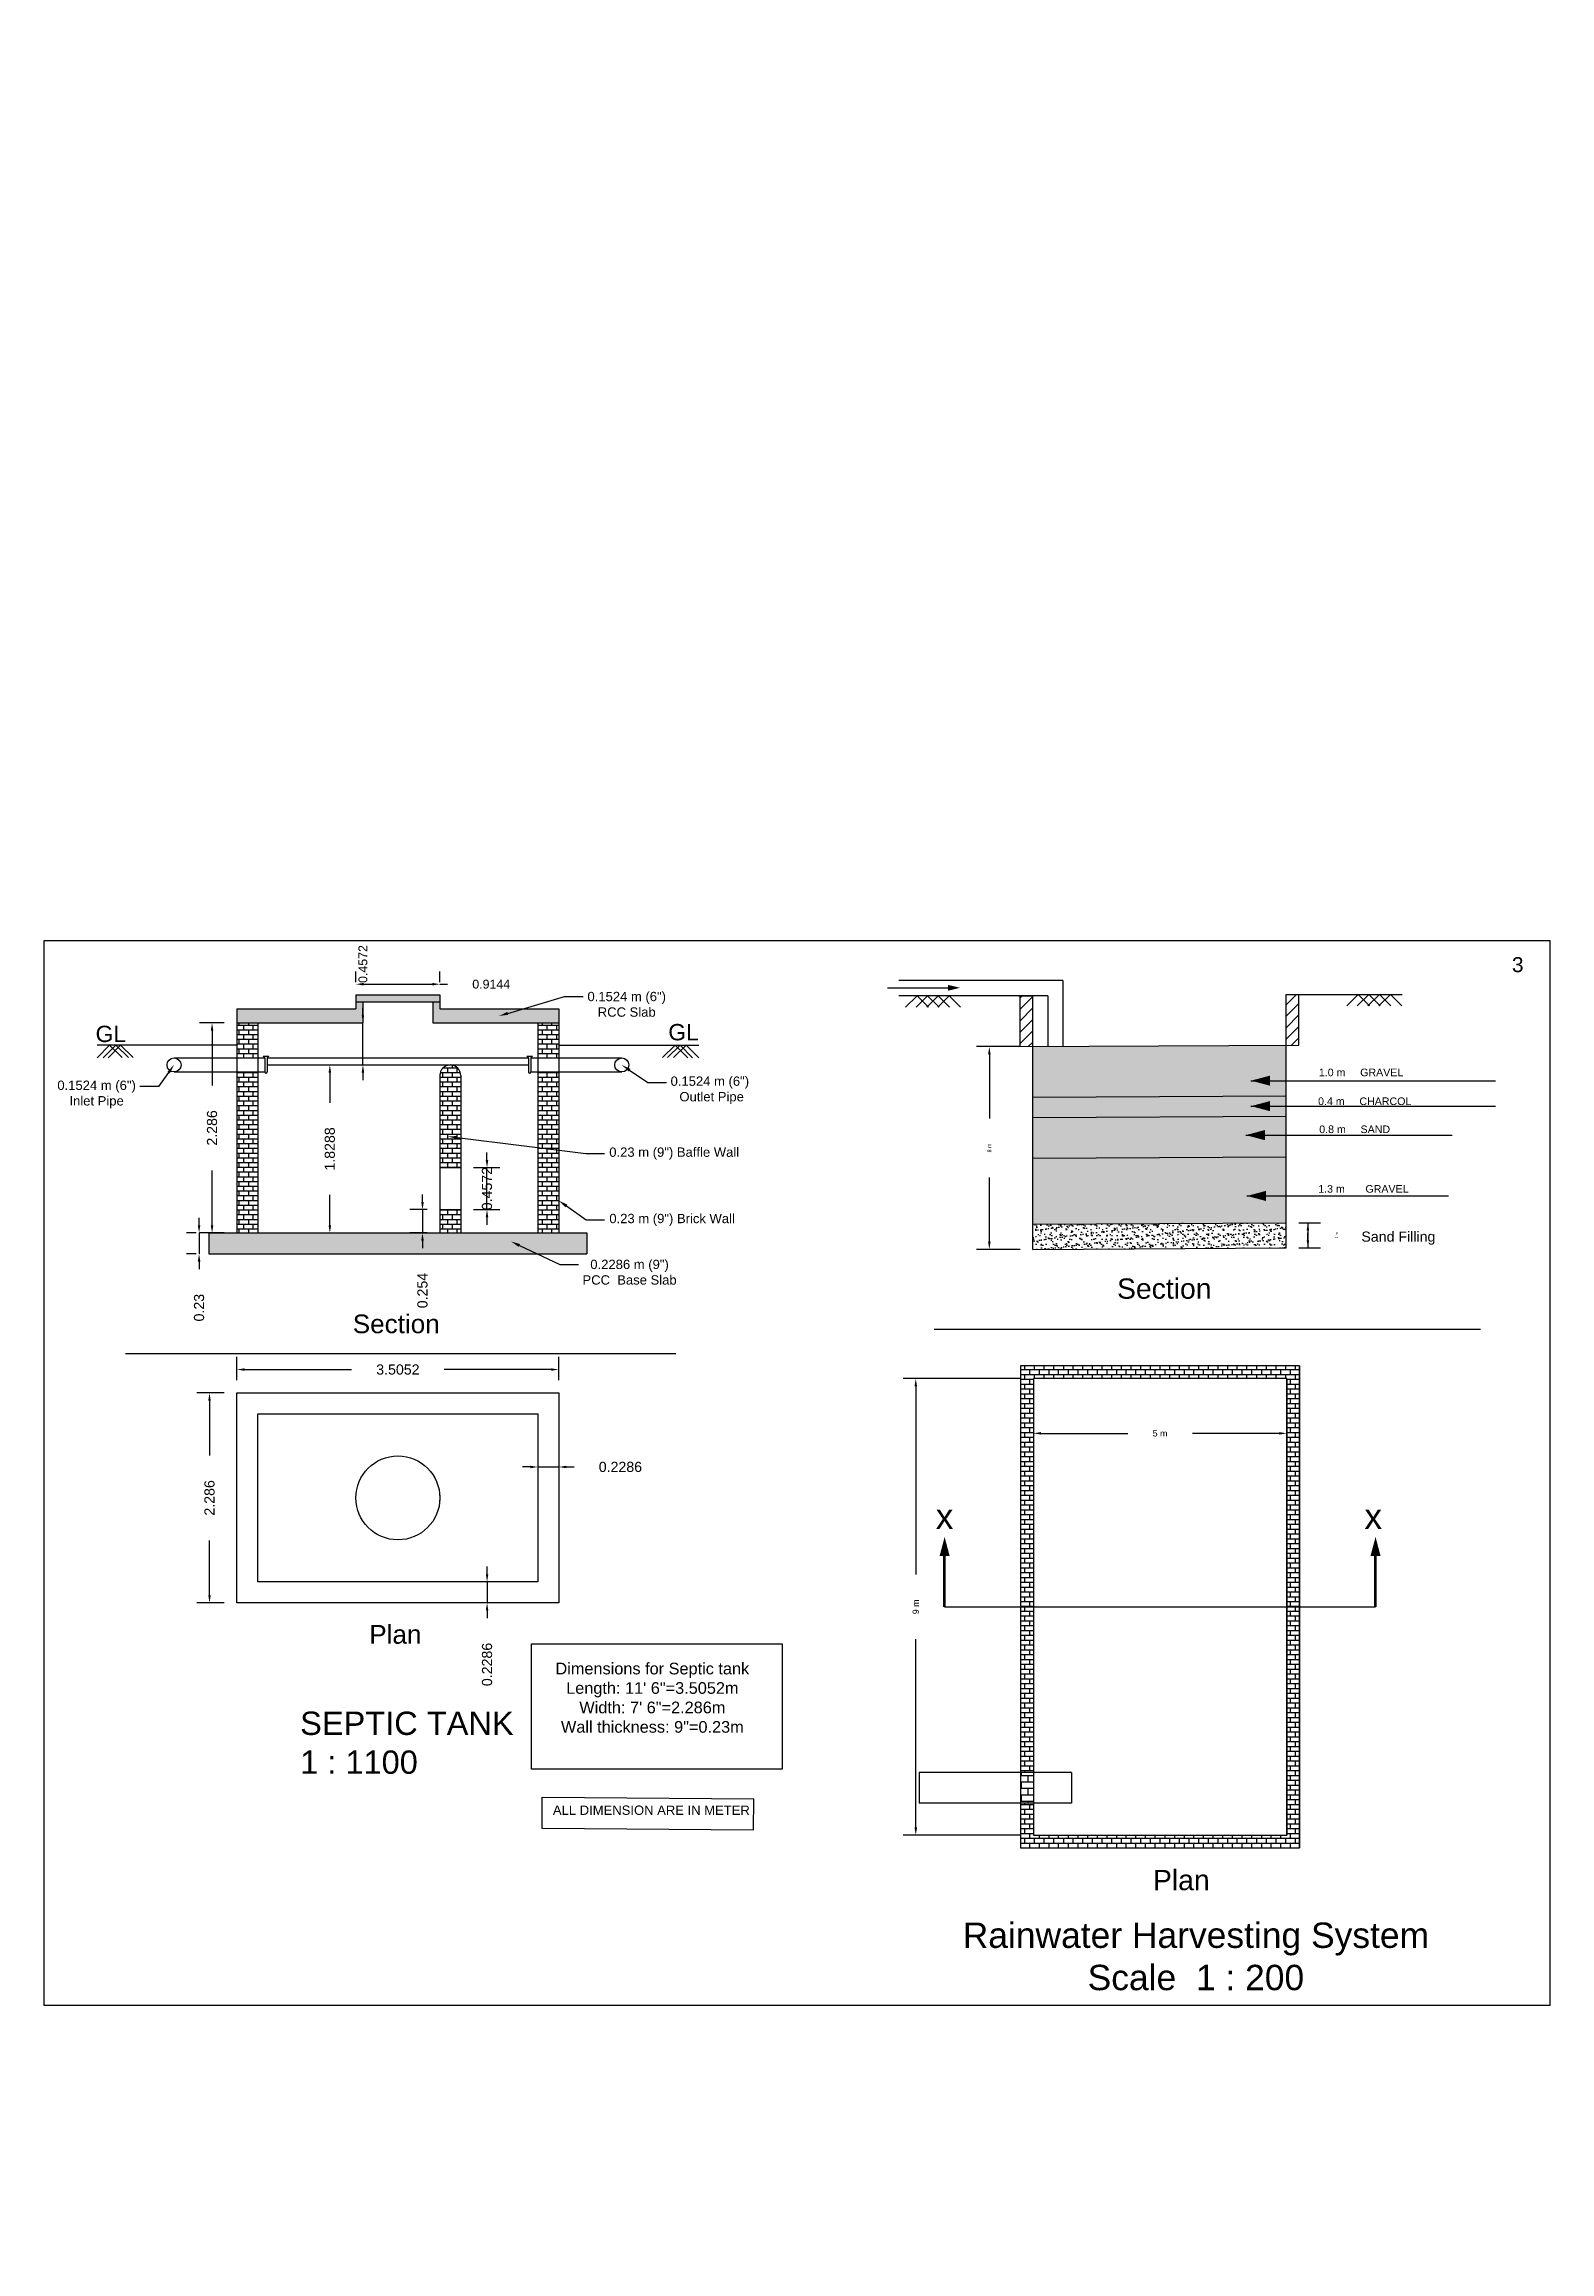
# Model space of a CAD drawing. Header units: metres. Extents: x 110.99 to 114.47, y 64.05 to 69.57.
# Drawn here: x 112.607 to 113.201, y 66.588 to 67.459 of the extents above; entities that cross this region are included whole.
import ezdxf
from ezdxf import colors
from ezdxf.entities.mleader import LeaderData, LeaderLine
from ezdxf.math import Vec2, Vec3

# ---------------------------------------------------------------- set-up
doc = ezdxf.new("R2010")
doc.units = ezdxf.units.M
doc.header["$MEASUREMENT"] = 0
doc.linetypes.add('ACAD_ISO02W100', pattern=[15, 12, -3])
for name, color, linetype in [('1.WALL', 7, 'Continuous'), ('SCALE', 3, 'Continuous'), ('WALL', 7, 'Continuous')]:
    doc.layers.add(name, color=color, linetype=linetype)
for name, color, linetype, plot in [('Layer1', 96, 'Continuous', False), ('Sec', 7, 'Continuous', False), ('Text', 7, 'Continuous', False)]:
    doc.layers.add(name, color=color, linetype=linetype, plot=plot)
doc.styles.get("Standard").update_dxf_attribs({"font": 'arial.ttf'})
doc.dimstyles.new('ISO-25', dxfattribs={"dimtxt": 0.0025, "dimasz": 0.003, "dimexe": 0.005, "dimexo": 0.005, "dimgap": 0.01, "dimtad": 0, "dimdsep": 46, "dimtxsty": 'Standard', "dimcen": 2.5, "dimadec": 0, "dimazin": 0, "dimtfac": 1, "dimtmove": 0, "dimatfit": 3, "dimfxl": 1, "dimarcsym": 0})

msp = doc.modelspace()

# ---------------------------------------------------------------- texts
at = {"color": 1, "ltscale": 0.05, "insert": (113.18566, 67.09847), "char_height": 0.005915, "attachment_point": 1}
msp.add_mtext_dynamic_manual_height_columns('{\\C7;3}', width=0.0057503, gutter_width=0.03697, heights=[0], dxfattribs=at)
at = {"attachment_point": 1}
for s, insert, char_height in [('1.0 m     GRAVEL', (113.1095, 67.0545), 0.003), ('0.4 m     CHARCOL', (113.10919, 67.04314), 0.003), ('0.8 m     SAND', (113.10965, 67.03208), 0.003), ('1.3 m       GRAVEL', (113.10925, 67.00858), 0.003), ('Sand Filling', (113.12627, 66.99025), 0.004)]:
    msp.add_mtext_dynamic_manual_height_columns(s, width=0.058755, gutter_width=0.25, heights=[0], dxfattribs=dict(at, insert=insert, char_height=char_height))
at = {"lineweight": 100, "attachment_point": 1}
for s, width, insert, char_height in [('\\pxqc;Section', 0.0614045, (113.01781, 66.97175), 0.008), ('x', 0.0175975, (112.95835, 66.88294), 0.01), ('x', 0.0175975, (113.12747, 66.88294), 0.01), ('\\pxqc;Plan', 0.0614045, (113.02454, 66.73849), 0.008), ('\\pxqc;Rainwater Harvesting System\\PScale  1 : 200', 0.2102917, (112.95584, 66.71773), 0.01)]:
    msp.add_mtext_dynamic_manual_height_columns(s, width=width, gutter_width=0.25, heights=[0], dxfattribs=dict(at, insert=insert, char_height=char_height))
at = {"layer": 'Text', "linetype": 'ByBlock', "attachment_point": 1}
for s, width, insert, char_height in [('GL', 0.0248379, (112.62692, 67.07142), 0.00644), ('GL', 0.0248379, (112.85286, 67.07211), 0.00644), ('Section', 0.0248379, (112.72838, 66.95752), 0.00736), ('Plan', 0.0248379, (112.73489, 66.83506), 0.00736), ('\\pxqc;Dimensions for Septic tank\\PLength: 11\' 6"=3.5052m\\PWidth: 7\' 6"=2.286m\\PWall thickness: 9"=0.23m ', 0.0738781, (112.80962, 66.8202), 0.0046), ('ALL DIMENSION ARE IN METER', 0.1233472, (112.80733, 66.76388), 0.00368)]:
    msp.add_mtext_dynamic_manual_height_columns(s, width=width, gutter_width=0.0115, heights=[0], dxfattribs=dict(at, insert=insert, char_height=char_height))
at = {"layer": 'WALL', "linetype": 'ByBlock', "insert": (112.7076, 66.80092), "char_height": 0.0092, "attachment_point": 1}
msp.add_mtext_dynamic_manual_height_columns('{\\C0;SEPTIC TANK\\P1 : 1100}', width=0.1655237, gutter_width=0.0115, heights=[0], dxfattribs=at)

# ---------------------------------------------------------------- blocks, each defined once
blk = doc.blocks.new('*D85')
at = {"layer": 'Defpoints', "color": 0, "linetype": 'ByBlock', "transparency": 16777216}
for p in [(112.6827, 67.07251), (112.67287, 66.98971), (112.6827, 66.98971)]:
    blk.add_point(p, dxfattribs=at)
at = {"layer": 'Text', "color": 0, "linetype": 'ByBlock', "lineweight": -2, "transparency": 16777216}
for p, q in [((112.6777, 67.07251), (112.66787, 67.07251)), ((112.67287, 67.06951), (112.67287, 67.04789)), ((112.67287, 66.99271), (112.67287, 67.01433)), ((112.6777, 66.98971), (112.66787, 66.98971))]:
    blk.add_line(p, q, dxfattribs=at)
at = {"layer": 'Text', "color": 0, "linetype": 'ByBlock', "transparency": 16777216}
for points in [[(112.67237, 67.06951), (112.67337, 67.06951), (112.67287, 67.07251)], [(112.67237, 66.99271), (112.67337, 66.99271), (112.67287, 66.98971)]]:
    blk.add_solid(points, dxfattribs=at)
at = {"layer": 'Text', "color": 0, "linetype": 'ByBlock', "transparency": 16777216, "insert": (112.67287, 67.03111), "char_height": 0.0025, "attachment_point": 5, "rotation": 90}
blk.add_mtext('{\\H1.6x;2.286}', dxfattribs=at)
blk = doc.blocks.new('*D86')
at = {"layer": 'Defpoints', "color": 0, "linetype": 'ByBlock', "transparency": 16777216}
for p in [(112.66775, 66.98143), (112.67166, 66.98971), (112.67166, 66.98143)]:
    blk.add_point(p, dxfattribs=at)
at = {"layer": 'Text', "color": 0, "linetype": 'ByBlock', "lineweight": -2, "transparency": 16777216}
for p, q in [((112.66775, 66.99271), (112.66775, 66.99571)), ((112.66666, 66.98971), (112.66275, 66.98971)), ((112.66666, 66.98143), (112.66275, 66.98143)), ((112.66775, 66.98971), (112.66775, 66.98143)), ((112.66775, 66.97843), (112.66775, 66.97543))]:
    blk.add_line(p, q, dxfattribs=at)
at = {"layer": 'Text', "color": 0, "linetype": 'ByBlock', "transparency": 16777216}
for points in [[(112.66725, 66.99271), (112.66825, 66.99271), (112.66775, 66.98971)], [(112.66725, 66.97843), (112.66825, 66.97843), (112.66775, 66.98143)]]:
    blk.add_solid(points, dxfattribs=at)
at = {"layer": 'Text', "color": 0, "linetype": 'ByBlock', "transparency": 16777216, "insert": (112.66775, 66.96023), "char_height": 0.0025, "attachment_point": 5, "rotation": 90}
blk.add_mtext('{\\H1.6x;0.23 }', dxfattribs=at)
blk = doc.blocks.new('*D84')
at = {"layer": 'Defpoints', "color": 0, "linetype": 'ByBlock', "transparency": 16777216}
for p in [(112.70786, 67.05595), (112.70602, 66.98971), (112.71933, 66.98971)]:
    blk.add_point(p, dxfattribs=at)
at = {"layer": 'Text', "color": 0, "linetype": 'ByBlock', "lineweight": -2, "transparency": 16777216}
for p, q in [((112.71286, 67.05595), (112.72433, 67.05595)), ((112.71933, 67.05295), (112.71933, 67.04095)), ((112.71933, 66.99271), (112.71933, 67.00471)), ((112.71102, 66.98971), (112.72433, 66.98971))]:
    blk.add_line(p, q, dxfattribs=at)
at = {"layer": 'Text', "color": 0, "linetype": 'ByBlock', "transparency": 16777216}
for points in [[(112.71883, 67.05295), (112.71983, 67.05295), (112.71933, 67.05595)], [(112.71883, 66.99271), (112.71983, 66.99271), (112.71933, 66.98971)]]:
    blk.add_solid(points, dxfattribs=at)
at = {"layer": 'Text', "color": 0, "linetype": 'ByBlock', "transparency": 16777216, "insert": (112.71933, 67.02283), "char_height": 0.0025, "attachment_point": 5, "rotation": 90}
blk.add_mtext('{\\H1.6x;1.8288}', dxfattribs=at)
blk = doc.blocks.new('*D87')
at = {"layer": 'Defpoints', "color": 0, "linetype": 'ByBlock', "transparency": 16777216}
for p in [(112.73238, 67.07251), (112.73238, 67.07251), (112.73238, 67.05595)]:
    blk.add_point(p, dxfattribs=at)
at = {"layer": 'Text', "color": 0, "linetype": 'ByBlock', "lineweight": -2, "transparency": 16777216}
for p, q in [((112.73238, 67.07551), (112.73238, 67.07851)), ((112.73238, 67.05595), (112.73238, 67.07251)), ((112.73238, 67.05295), (112.73238, 67.04995))]:
    blk.add_line(p, q, dxfattribs=at)
at = {"layer": 'Text', "color": 0, "linetype": 'ByBlock', "transparency": 16777216}
for points in [[(112.73188, 67.07551), (112.73288, 67.07551), (112.73238, 67.07251)], [(112.73188, 67.05295), (112.73288, 67.05295), (112.73238, 67.05595)]]:
    blk.add_solid(points, dxfattribs=at)
at = {"layer": 'Text', "color": 0, "linetype": 'ByBlock', "transparency": 16777216, "insert": (112.73238, 67.09576), "char_height": 0.0025, "attachment_point": 5, "rotation": 90}
blk.add_mtext('{\\H1.4x;0.4572}', dxfattribs=at)
blk = doc.blocks.new('*D88')
at = {"layer": 'Defpoints', "color": 0, "linetype": 'ByBlock', "transparency": 16777216}
for p in [(112.77099, 67.01547), (112.78133, 67.01547), (112.77099, 66.99891)]:
    blk.add_point(p, dxfattribs=at)
at = {"layer": 'Text', "color": 0, "linetype": 'ByBlock', "lineweight": -2, "transparency": 16777216}
for p, q in [((112.78133, 67.01847), (112.78133, 67.02147)), ((112.77599, 67.01547), (112.78633, 67.01547)), ((112.78133, 66.99891), (112.78133, 67.01547)), ((112.77599, 66.99891), (112.78633, 66.99891)), ((112.78133, 66.99591), (112.78133, 66.99291))]:
    blk.add_line(p, q, dxfattribs=at)
at = {"layer": 'Text', "color": 0, "linetype": 'ByBlock', "transparency": 16777216}
for points in [[(112.78083, 67.01847), (112.78183, 67.01847), (112.78133, 67.01547)], [(112.78083, 66.99591), (112.78183, 66.99591), (112.78133, 66.99891)]]:
    blk.add_solid(points, dxfattribs=at)
at = {"layer": 'Text', "color": 0, "linetype": 'ByBlock', "transparency": 16777216, "insert": (112.78133, 67.00719), "char_height": 0.0025, "attachment_point": 5, "rotation": 90}
blk.add_mtext('{\\H1.6x;0.4572}', dxfattribs=at)
blk = doc.blocks.new('*D89')
at = {"layer": 'Defpoints', "color": 0, "linetype": 'ByBlock', "transparency": 16777216}
for p in [(112.76274, 66.99891), (112.75589, 66.98971), (112.76274, 66.98971)]:
    blk.add_point(p, dxfattribs=at)
at = {"layer": 'Text', "color": 0, "linetype": 'ByBlock', "lineweight": -2, "transparency": 16777216}
for p, q in [((112.75774, 66.99891), (112.75089, 66.99891)), ((112.75589, 67.00191), (112.75589, 67.00491)), ((112.75589, 66.99891), (112.75589, 66.98971)), ((112.75774, 66.98971), (112.75089, 66.98971)), ((112.75589, 66.98671), (112.75589, 66.98371))]:
    blk.add_line(p, q, dxfattribs=at)
at = {"layer": 'Text', "color": 0, "linetype": 'ByBlock', "transparency": 16777216}
for points in [[(112.75539, 67.00191), (112.75639, 67.00191), (112.75589, 66.99891)], [(112.75539, 66.98671), (112.75639, 66.98671), (112.75589, 66.98971)]]:
    blk.add_solid(points, dxfattribs=at)
at = {"layer": 'Text', "color": 0, "linetype": 'ByBlock', "transparency": 16777216, "insert": (112.75589, 66.96697), "char_height": 0.0025, "attachment_point": 5, "rotation": 90}
blk.add_mtext('{\\H1.6x;0.254}', dxfattribs=at)
blk = doc.blocks.new('*D90')
at = {"layer": 'Defpoints', "color": 0, "linetype": 'ByBlock', "transparency": 16777216}
for p in [(112.76274, 67.0878), (112.72962, 67.08355), (112.76274, 67.08355)]:
    blk.add_point(p, dxfattribs=at)
at = {"layer": 'Text', "color": 0, "linetype": 'ByBlock', "lineweight": -2, "transparency": 16777216}
for p, q in [((112.72962, 67.08855), (112.72962, 67.0928)), ((112.73262, 67.0878), (112.75974, 67.0878)), ((112.76274, 67.08855), (112.76274, 67.0928)), ((112.76274, 67.0878), (112.76574, 67.0878))]:
    blk.add_line(p, q, dxfattribs=at)
at = {"layer": 'Text', "color": 0, "linetype": 'ByBlock', "transparency": 16777216}
for points in [[(112.73262, 67.0883), (112.73262, 67.0873), (112.72962, 67.0878)], [(112.75974, 67.0883), (112.75974, 67.0873), (112.76274, 67.0878)]]:
    blk.add_solid(points, dxfattribs=at)
at = {"layer": 'Text', "color": 0, "linetype": 'ByBlock', "transparency": 16777216, "insert": (112.783, 67.0878), "char_height": 0.0025, "attachment_point": 5}
blk.add_mtext('{\\H1.4x;0.9144}', dxfattribs=at)
blk = doc.blocks.new('*D91')
at = {"layer": 'Defpoints', "color": 0, "linetype": 'ByBlock', "transparency": 16777216}
for p in [(112.6827, 66.92661), (112.67186, 66.84381), (112.6827, 66.84381)]:
    blk.add_point(p, dxfattribs=at)
at = {"layer": 'Text', "color": 0, "linetype": 'ByBlock', "lineweight": -2, "transparency": 16777216}
for p, q in [((112.6777, 66.92661), (112.66686, 66.92661)), ((112.67186, 66.92361), (112.67186, 66.90199)), ((112.67186, 66.84681), (112.67186, 66.86842)), ((112.6777, 66.84381), (112.66686, 66.84381))]:
    blk.add_line(p, q, dxfattribs=at)
at = {"layer": 'Text', "color": 0, "linetype": 'ByBlock', "transparency": 16777216}
for points in [[(112.67136, 66.92361), (112.67236, 66.92361), (112.67186, 66.92661)], [(112.67136, 66.84681), (112.67236, 66.84681), (112.67186, 66.84381)]]:
    blk.add_solid(points, dxfattribs=at)
at = {"layer": 'Text', "color": 0, "linetype": 'ByBlock', "transparency": 16777216, "insert": (112.67186, 66.88521), "char_height": 0.0025, "attachment_point": 5, "rotation": 90}
blk.add_mtext('{\\H1.6x;2.286}', dxfattribs=at)
blk = doc.blocks.new('*D92')
at = {"layer": 'Defpoints', "color": 0, "linetype": 'ByBlock', "transparency": 16777216}
for p in [(112.80966, 66.93582), (112.6827, 66.92661), (112.80966, 66.92661)]:
    blk.add_point(p, dxfattribs=at)
at = {"layer": 'Text', "color": 0, "linetype": 'ByBlock', "lineweight": -2, "transparency": 16777216}
for p, q in [((112.6827, 66.93161), (112.6827, 66.94082)), ((112.80966, 66.93161), (112.80966, 66.94082)), ((112.6857, 66.93582), (112.7279, 66.93582)), ((112.80666, 66.93582), (112.76446, 66.93582))]:
    blk.add_line(p, q, dxfattribs=at)
at = {"layer": 'Text', "color": 0, "linetype": 'ByBlock', "transparency": 16777216}
for points in [[(112.6857, 66.93632), (112.6857, 66.93532), (112.6827, 66.93582)], [(112.80666, 66.93632), (112.80666, 66.93532), (112.80966, 66.93582)]]:
    blk.add_solid(points, dxfattribs=at)
at = {"layer": 'Text', "color": 0, "linetype": 'ByBlock', "transparency": 16777216, "insert": (112.74618, 66.93582), "char_height": 0.0025, "attachment_point": 5}
blk.add_mtext('{\\H1.6x;3.5052}', dxfattribs=at)
blk = doc.blocks.new('*D93')
at = {"layer": 'Defpoints', "color": 0, "linetype": 'ByBlock', "transparency": 16777216}
for p in [(112.80138, 66.89741), (112.80966, 66.89741), (112.80966, 66.89741)]:
    blk.add_point(p, dxfattribs=at)
at = {"layer": 'Text', "color": 0, "linetype": 'ByBlock', "lineweight": -2, "transparency": 16777216}
for p, q in [((112.79838, 66.89741), (112.79538, 66.89741)), ((112.80138, 66.89741), (112.80966, 66.89741)), ((112.81266, 66.89741), (112.81566, 66.89741))]:
    blk.add_line(p, q, dxfattribs=at)
at = {"layer": 'Text', "color": 0, "linetype": 'ByBlock', "transparency": 16777216}
for points in [[(112.79838, 66.89791), (112.79838, 66.89691), (112.80138, 66.89741)], [(112.81266, 66.89791), (112.81266, 66.89691), (112.80966, 66.89741)]]:
    blk.add_solid(points, dxfattribs=at)
at = {"layer": 'Text', "color": 0, "linetype": 'ByBlock', "transparency": 16777216, "insert": (112.83396, 66.89741), "char_height": 0.0025, "attachment_point": 5}
blk.add_mtext('{\\H1.6x;0.2286 }', dxfattribs=at)
blk = doc.blocks.new('*D94')
at = {"layer": 'Defpoints', "color": 0, "linetype": 'ByBlock', "transparency": 16777216}
for p in [(112.78136, 66.85209), (112.78136, 66.84381), (112.78136, 66.84381)]:
    blk.add_point(p, dxfattribs=at)
at = {"layer": 'Text', "color": 0, "linetype": 'ByBlock', "lineweight": -2, "transparency": 16777216}
for p, q in [((112.78136, 66.85509), (112.78136, 66.85809)), ((112.78136, 66.85209), (112.78136, 66.84381)), ((112.78136, 66.84081), (112.78136, 66.83781))]:
    blk.add_line(p, q, dxfattribs=at)
at = {"layer": 'Text', "color": 0, "linetype": 'ByBlock', "transparency": 16777216}
for points in [[(112.78086, 66.85509), (112.78186, 66.85509), (112.78136, 66.85209)], [(112.78086, 66.84081), (112.78186, 66.84081), (112.78136, 66.84381)]]:
    blk.add_solid(points, dxfattribs=at)
at = {"layer": 'Text', "color": 0, "linetype": 'ByBlock', "transparency": 16777216, "insert": (112.78136, 66.81951), "char_height": 0.0025, "attachment_point": 5, "rotation": 90}
blk.add_mtext('{\\H1.6x;0.2286}', dxfattribs=at)
blk = doc.blocks.new('*D100')
at = {"color": 0, "lineweight": -2, "transparency": 16777216}
for p, q in [((112.99163, 67.0632), (112.9745, 67.0632)), ((112.9795, 67.0602), (112.9795, 67.03483)), ((112.9795, 66.9862), (112.9795, 67.01156)), ((112.99163, 66.9832), (112.9745, 66.9832))]:
    blk.add_line(p, q, dxfattribs=at)
at = {"color": 0, "transparency": 16777216}
for points in [[(112.979, 67.0602), (112.98, 67.0602), (112.9795, 67.0632)], [(112.979, 66.9862), (112.98, 66.9862), (112.9795, 66.9832)]]:
    blk.add_solid(points, dxfattribs=at)
at = {"layer": 'Defpoints', "color": 0, "transparency": 16777216}
for p in [(112.99663, 67.0632), (112.9795, 66.9832), (112.99663, 66.9832)]:
    blk.add_point(p, dxfattribs=at)
at = {"color": 0, "transparency": 16777216, "insert": (112.9795, 67.0232), "char_height": 0.0025, "width": 0.8706768, "attachment_point": 5, "rotation": 90}
blk.add_mtext('{\\H0.6x;8 m}', dxfattribs=at)
blk = doc.blocks.new('*D101')
at = {"color": 0, "lineweight": -2, "transparency": 16777216}
for p, q in [((113.10163, 66.9937), (113.11018, 66.9937)), ((113.10518, 66.9937), (113.10518, 66.98377)), ((113.10518, 66.9907), (113.10518, 66.9877)), ((113.10163, 66.98377), (113.11018, 66.98377)), ((113.10518, 66.98677), (113.10518, 66.98977))]:
    blk.add_line(p, q, dxfattribs=at)
at = {"color": 0, "transparency": 16777216}
for points in [[(113.10468, 66.9907), (113.10568, 66.9907), (113.10518, 66.9937)], [(113.10468, 66.98677), (113.10568, 66.98677), (113.10518, 66.98377)]]:
    blk.add_solid(points, dxfattribs=at)
at = {"layer": 'Defpoints', "color": 0, "transparency": 16777216}
for p in [(113.09663, 66.9937), (113.09663, 66.98377), (113.10518, 66.98377)]:
    blk.add_point(p, dxfattribs=at)
at = {"color": 0, "transparency": 16777216, "insert": (113.11653, 66.98873), "char_height": 0.0025, "attachment_point": 5, "rotation": 90}
blk.add_mtext('{\\H0.4x;1 m}', dxfattribs=at)
blk = doc.blocks.new('*D116')
at = {"layer": '1.WALL', "color": 0, "linetype": 'Continuous', "lineweight": -2, "transparency": 16777216}
for p, q in [((112.99186, 66.93223), (112.94549, 66.93223)), ((112.95049, 66.92923), (112.95049, 66.85496)), ((112.95049, 66.75523), (112.95049, 66.82951)), ((112.99186, 66.75223), (112.94549, 66.75223))]:
    blk.add_line(p, q, dxfattribs=at)
at = {"layer": '1.WALL', "color": 0, "linetype": 'Continuous', "transparency": 16777216}
for points in [[(112.94999, 66.92923), (112.95099, 66.92923), (112.95049, 66.93223)], [(112.94999, 66.75523), (112.95099, 66.75523), (112.95049, 66.75223)]]:
    blk.add_solid(points, dxfattribs=at)
at = {"layer": 'Defpoints', "color": 0, "linetype": 'Continuous', "transparency": 16777216}
for p in [(112.99686, 66.93223), (112.95049, 66.75223), (112.99686, 66.75223)]:
    blk.add_point(p, dxfattribs=at)
at = {"layer": '1.WALL', "color": 0, "linetype": 'Continuous', "transparency": 16777216, "insert": (112.95049, 66.84223), "char_height": 0.0025, "attachment_point": 5, "rotation": 90}
blk.add_mtext('9 m', dxfattribs=at)
blk = doc.blocks.new('*D117')
at = {"layer": '1.WALL', "color": 0, "linetype": 'Continuous', "lineweight": -2, "transparency": 16777216}
for p, q in [((112.99686, 66.92723), (112.99686, 66.90566)), ((113.09686, 66.92723), (113.09686, 66.90566)), ((112.99986, 66.91066), (113.03414, 66.91066)), ((113.09386, 66.91066), (113.05959, 66.91066))]:
    blk.add_line(p, q, dxfattribs=at)
at = {"layer": '1.WALL', "color": 0, "linetype": 'Continuous', "transparency": 16777216}
for points in [[(112.99986, 66.91116), (112.99986, 66.91016), (112.99686, 66.91066)], [(113.09386, 66.91116), (113.09386, 66.91016), (113.09686, 66.91066)]]:
    blk.add_solid(points, dxfattribs=at)
at = {"layer": 'Defpoints', "color": 0, "linetype": 'Continuous', "transparency": 16777216}
for p in [(112.99686, 66.93223), (113.09686, 66.93223), (113.09686, 66.91066)]:
    blk.add_point(p, dxfattribs=at)
at = {"layer": '1.WALL', "color": 0, "linetype": 'Continuous', "transparency": 16777216, "insert": (113.04686, 66.91066), "char_height": 0.0025, "attachment_point": 5}
blk.add_mtext('5 m', dxfattribs=at)

# ---------------------------------------------------------------- dimensions: what is measured, and where the dimension line sits
dim = msp.add_linear_dim(base=(112.9795, 66.9832), p1=(112.99663, 67.0632), p2=(112.99663, 66.9832), angle=90, text='{\\H0.6x;8 m}', dimstyle='ISO-25')
dim.commit()
dim.dimension.update_dxf_attribs({"geometry": '*D100', "text_midpoint": (112.9795, 67.0232)})
dim = msp.add_linear_dim(base=(113.10518, 66.98377), p1=(113.09663, 66.9937), p2=(113.09663, 66.98377), angle=90, text='{\\H0.4x;1 m}', dimstyle='ISO-25', override={"dimtmove": 2})
dim.commit()
dim.dimension.update_dxf_attribs({"geometry": '*D101', "text_midpoint": (113.11653, 66.98873), "dimtype": 160})
at = {"layer": '1.WALL', "color": 7, "linetype": 'Continuous'}
dim = msp.add_linear_dim(base=(112.95049, 66.75223), p1=(112.99686, 66.93223), p2=(112.99686, 66.75223), angle=90, text='9 m', dimstyle='ISO-25', dxfattribs=at)
dim.commit()
dim.dimension.update_dxf_attribs({"geometry": '*D116', "text_midpoint": (112.95049, 66.84223)})
dim = msp.add_linear_dim(base=(113.09686, 66.91066), p1=(112.99686, 66.93223), p2=(113.09686, 66.93223), text='5 m', dimstyle='ISO-25', dxfattribs=at)
dim.commit()
dim.dimension.update_dxf_attribs({"geometry": '*D117', "text_midpoint": (113.04686, 66.91066)})
at = {"layer": 'Text', "linetype": 'ByBlock'}
for base, p1, p2, angle, text, picture, middle in [((112.73238, 67.07251), (112.73238, 67.05595), (112.73238, 67.07251), 90, '{\\H1.4x;0.4572}', '*D87', (112.73238, 67.09576)), ((112.71933, 66.98971), (112.70786, 67.05595), (112.70602, 66.98971), 90, '{\\H1.6x;1.8288}', '*D84', (112.71933, 67.02283)), ((112.75589, 66.98971), (112.76274, 66.99891), (112.76274, 66.98971), 90, '{\\H1.6x;0.254}', '*D89', (112.75589, 66.96697)), ((112.66775, 66.98143), (112.67166, 66.98971), (112.67166, 66.98143), 90, '{\\H1.6x;0.23 }', '*D86', (112.66775, 66.96023)), ((112.67186, 66.84381), (112.6827, 66.92661), (112.6827, 66.84381), 90, '{\\H1.6x;2.286}', '*D91', (112.67186, 66.88521)), ((112.78136, 66.84381), (112.78136, 66.85209), (112.78136, 66.84381), 270, '{\\H1.6x;0.2286}', '*D94', (112.78136, 66.81951))]:
    dim = msp.add_linear_dim(base=base, p1=p1, p2=p2, angle=angle, text=text, dimstyle='ISO-25', dxfattribs=at)
    dim.commit()
    dim.dimension.update_dxf_attribs({"geometry": picture, "text_midpoint": middle})
for base, p1, p2, text, picture, middle in [((112.76274, 67.0878), (112.72962, 67.08355), (112.76274, 67.08355), '{\\H1.4x;0.9144}', '*D90', (112.783, 67.0878)), ((112.80966, 66.93582), (112.6827, 66.92661), (112.80966, 66.92661), '{\\H1.6x;3.5052}', '*D92', (112.74618, 66.93582)), ((112.80966, 66.89741), (112.80138, 66.89741), (112.80966, 66.89741), '{\\H1.6x;0.2286 }', '*D93', (112.83396, 66.89741))]:
    dim = msp.add_linear_dim(base=base, p1=p1, p2=p2, text=text, dimstyle='ISO-25', dxfattribs=at)
    dim.commit()
    dim.dimension.update_dxf_attribs({"geometry": picture, "text_midpoint": middle})
for base, p1, p2, text, picture, middle in [((112.67287, 66.98971), (112.6827, 67.07251), (112.6827, 66.98971), '{\\H1.6x;2.286}', '*D85', (112.67287, 67.03111)), ((112.78133, 67.01547), (112.77099, 66.99891), (112.77099, 67.01547), '{\\H1.6x;0.4572}', '*D88', (112.78133, 67.00719))]:
    dim = msp.add_linear_dim(base=base, p1=p1, p2=p2, angle=90, text=text, dimstyle='ISO-25', dxfattribs=at)
    dim.commit()
    dim.dimension.update_dxf_attribs({"geometry": picture, "text_midpoint": middle, "dimtype": 160})

# ---------------------------------------------------------------- hatches: boundary and pattern name
h = msp.add_hatch()
h.set_pattern_fill('ANSI31', color=256, scale=0.001)
h.set_pattern_definition([(45, (59.0780042, 23.590357), (-0.00224506403, 0.00224506403), [])])
h.paths.add_polyline_path([(112.99163, 67.06317), (112.99663, 67.0632), (112.99663, 67.0832), (112.99163, 67.08317)])
h.paths.add_polyline_path([(113.10163, 67.08373), (113.09663, 67.08373), (113.09663, 67.06372), (113.10163, 67.06374)])
at = {"true_color": 0x58ba48, "transparency": 33554592}
h = msp.add_hatch(dxfattribs=at)
h.set_pattern_fill('GRAVEL', color=85, scale=0.005)
h.set_pattern_definition([(228.0127875, (0.0036, 0.005), (-0.04, -0.045), [0.00067268, -0.06659544024]), (184.96974073, (0.00315, 0.0045), (0.06, 0.005), [0.00115434, -0.1142796238]), (132.51044708, (0.002, 0.0044), (0.05, -0.055), [0.00081394, -0.08058016298]), (267.273689, (5e-05, 0.00315), (0.005, 0.1), [0.00105119, -0.1040677902]), (292.83365418, (0, 0.0021), (-0.025, 0.06), [0.001030775, -0.10204686564]), (357.273689, (0.0004, 0.00115), (-0.1, 0.005), [0.00105119, -0.1040677902]), (37.69424047, (0.00145, 0.0011), (-0.065, -0.05), [0.001390145, -0.13762424274]), (72.25532837, (0.00255, 0.00195), (0.035, 0.11), [0.00131244, -0.12993160748]), (121.42956562, (0.00295, 0.0032), (-0.04, 0.065), [0.00105475, -0.10442036555]), (175.2363583, (0.0024, 0.0041), (0.055, -0.005), [0.00120416, -0.0590038129]), (222.3974378, (0.0012, 0.0042), (-0.06, -0.055), [0.00155724, -0.15416687502]), (138.81407483, (0.005, 0.0031), (-0.035, 0.03), [0.000531505, -0.05261922406]), (171.4692344, (0.0046, 0.00345), (0.065, -0.01), [0.001011185, -0.10010755708]), (225, (0.0036, 0.0036), (-6e-19, -0.005), [0.000707105, -0.00636396281]), (203.1985905, (0.00325, 0.0042), (0.025, 0.01), [0.00038079, -0.03769807553]), (291.8014095, (0.0029, 0.00405), (-0.005, 0.015), [0.000538515, -0.02638730904]), (30.9637565, (0.0031, 0.00355), (0.015, 0.01), [0.000874645, -0.02828011447]), (161.5650512, (0.00385, 0.004), (0.01, -0.005), [0.000632455, -0.0151789333]), (16.38954033, (0, 0.00405), (0.05, 0.015), [0.000886, -0.08771422573]), (70.34617594, (0.00085, 0.0043), (-0.02, -0.055), [0.000743305, -0.07358703874]), (293.1985905, (0.00385, 0.005), (-0.01, 0.025), [0.000761575, -0.03731729053]), (343.61045967, (0.00415, 0.0043), (-0.05, 0.015), [0.000886, -0.08771422573]), (339.4439548, (0, 0.00095), (-0.025, 0.01), [0.0008544, -0.04186561873]), (294.77514057, (0.0008, 0.00065), (-0.025, 0.055), [0.00071589, -0.07087321532]), (66.8014095, (0.0039, 0), (0.01, 0.025), [0.000761575, -0.03731729053]), (17.35402464, (0.0042, 0.0007), (-0.065, -0.02), [0.000838155, -0.08297711807]), (69.4439548, (0.00145, 0), (-0.01, -0.025), [0.0004272, -0.04229281873]), (101.3099325, (0.0036, 0), (-0.005, 0.02), [0.00025495, -0.02524014757]), (165.9637565, (0.00355, 0.00025), (0.015, -0.005), [0.001030775, -0.01958475313]), (186.00900596, (0.00255, 0.0005), (0.05, 0.005), [0.00095525, -0.09456961587]), (303.6900675, (0.0031, 0.0031), (-0.005, 0.01), [0.00072111, -0.01730664638]), (353.15722659, (0.0035, 0.0025), (0.085, -0.01), [0.00125897, -0.12463781312]), (60.9453959, (0.00475, 0.00235), (-0.02, -0.035), [0.00051478, -0.0509633707]), (90, (0.005, 0.0028), (-0.005, 0.005), [0.0003, -0.0047]), (120.25643716, (0.00245, 0.00065), (0.02, -0.035), [0.00069462, -0.06876759995]), (48.0127875, (0.0021, 0.00125), (0.04, 0.045), [0.00134536, -0.06592276024]), (0, (0.003, 0.00225), (0.005, 0.005), [0.0013, -0.0037]), (325.30484647, (0.0043, 0.00225), (0.05, -0.035), [0.00079057, -0.0782663715]), (254.0546041, (0.00495, 0.0018), (-0.005, -0.02), [0.00072801, -0.03567253945]), (207.64597536, (0.00475, 0.0011), (-0.095, -0.05), [0.001185325, -0.11734737091]), (175.42607874, (0.0037, 0.00055), (-0.065, 0.005), [0.001253995, -0.12414536704])])
h.paths.add_polyline_path([(112.99663, 67.0632), (112.99663, 67.0432), (113.09663, 67.04373), (113.09663, 67.06372)])
at = {"lineweight": 100, "true_color": 0x636466, "transparency": 33554592}
h = msp.add_hatch(color=251, dxfattribs=at)
h.dxf.hatch_style = 1
h.paths.add_polyline_path([(113.09663, 67.04373), (112.99663, 67.0432), (112.99663, 67.0352), (113.09663, 67.03573)])
at = {"lineweight": 100, "true_color": 0xcd6928, "transparency": 33554592}
h = msp.add_hatch(dxfattribs=at)
h.set_pattern_fill('AR-SAND', color=32, scale=2e-05)
h.set_pattern_definition([(37.5, (59.0782315, 23.5703628), (-3.2000626e-05, 0.000978826475), [0, -0.00077216, 0, -0.0008636, 0, -0.0008255]), (7.5, (59.0782315, 23.5703628), (0.000899046566, 0.0014336502), [0, -0.00041656, 0, -0.00069596, 0, -0.0002667]), (327.5, (59.07760666, 23.5703628), (0.00158198474, 2.874369e-06), [0, -0.000254, 0, -0.0009144, 0, -0.0011938]), (317.5, (59.0776067, 23.5703628), (0.001527112905, 0.000445858647), [0, -0.000127, 0, -0.00059944, 0, -0.0006858])])
h.paths.add_polyline_path([(113.09663, 67.03573), (112.99663, 67.0352), (112.99663, 67.0192), (113.09663, 67.01971)])
at = {"lineweight": 100, "transparency": 33554592}
h = msp.add_hatch(dxfattribs=at)
h.set_pattern_fill('GRAVEL', color=1, scale=0.007)
h.set_pattern_definition([(228.0127875, (0.00504, 0.007), (-0.056, -0.063), [0.000941752, -0.09323361633]), (184.96974073, (0.00441, 0.0063), (0.084, 0.007), [0.001616076, -0.15999147333]), (132.51044708, (0.0028, 0.00616), (0.07, -0.077), [0.001139516, -0.11281222817]), (267.273689, (7e-05, 0.00441), (0.007, 0.14), [0.001471666, -0.1456949063]), (292.83365418, (0, 0.00294), (-0.035, 0.084), [0.001443085, -0.1428656119]), (357.273689, (0.00056, 0.00161), (-0.14, 0.007), [0.001471666, -0.1456949063]), (37.69424047, (0.00203, 0.00154), (-0.091, -0.07), [0.001946203, -0.19267393984]), (72.25532837, (0.00357, 0.00273), (0.049, 0.154), [0.001837416, -0.18190425048]), (121.42956562, (0.00413, 0.00448), (-0.056, 0.091), [0.00147665, -0.14618851177]), (175.2363583, (0.00336, 0.00574), (0.077, -0.007), [0.001685824, -0.08260533805]), (222.3974378, (0.00168, 0.00588), (-0.084, -0.077), [0.002180136, -0.21583362503]), (138.81407483, (0.007, 0.00434), (-0.049, 0.042), [0.000744107, -0.0736669137]), (171.4692344, (0.00644, 0.00483), (0.091, -0.014), [0.001415659, -0.1401505799]), (225, (0.00504, 0.00504), (-8e-19, -0.007), [0.000989947, -0.00890954794]), (203.1985905, (0.00455, 0.00588), (0.035, 0.014), [0.000533106, -0.05277730574]), (291.8014095, (0.00406, 0.00567), (-0.007, 0.021), [0.000753921, -0.03694223265]), (30.9637565, (0.00434, 0.00497), (0.021, 0.014), [0.001224503, -0.03959216026]), (161.5650512, (0.00539, 0.0056), (0.014, -0.007), [0.000885437, -0.02125050662]), (16.38954033, (0, 0.00567), (0.07, 0.021), [0.0012404, -0.12279991603]), (70.34617594, (0.00119, 0.00602), (-0.028, -0.077), [0.001040627, -0.10302185423]), (293.1985905, (0.00539, 0.007), (-0.014, 0.035), [0.001066205, -0.05224420674]), (343.61045967, (0.00581, 0.00602), (-0.07, 0.021), [0.0012404, -0.12279991603]), (339.4439548, (0, 0.00133), (-0.035, 0.014), [0.00119616, -0.0586118662]), (294.77514057, (0.00112, 0.00091), (-0.035, 0.077), [0.001002246, -0.09922250144]), (66.8014095, (0.00546, 0), (0.014, 0.035), [0.001066205, -0.05224420674]), (17.35402464, (0.00588, 0.00098), (-0.091, -0.028), [0.001173417, -0.1161679653]), (69.4439548, (0.00203, 0), (-0.014, -0.035), [0.00059808, -0.0592099462]), (101.3099325, (0.00504, 0), (-0.007, 0.028), [0.00035693, -0.0353362066]), (165.9637565, (0.00497, 0.00035), (0.021, -0.007), [0.001443085, -0.02741865438]), (186.00900596, (0.00357, 0.0007), (0.07, 0.007), [0.00133735, -0.13239746222]), (303.6900675, (0.00434, 0.00434), (-0.007, 0.014), [0.001009554, -0.02422930493]), (353.15722659, (0.0049, 0.0035), (0.119, -0.014), [0.001762558, -0.17449293837]), (60.9453959, (0.00665, 0.00329), (-0.028, -0.049), [0.000720692, -0.071348719]), (90, (0.007, 0.00392), (-0.007, 0.007), [0.00042, -0.00658]), (120.25643716, (0.00343, 0.00091), (0.028, -0.049), [0.000972468, -0.09627463993]), (48.0127875, (0.00294, 0.00175), (0.056, 0.063), [0.001883504, -0.09229186433]), (0, (0.0042, 0.00315), (0.007, 0.007), [0.00182, -0.00518]), (325.30484647, (0.00602, 0.00315), (0.07, -0.049), [0.001106798, -0.1095729201]), (254.0546041, (0.00693, 0.00252), (-0.007, -0.028), [0.001019214, -0.04994155522]), (207.64597536, (0.00665, 0.00154), (-0.133, -0.07), [0.001659455, -0.16428631928]), (175.42607874, (0.00518, 0.00077), (-0.091, 0.007), [0.001755593, -0.17380351386])])
h.paths.add_polyline_path([(113.09663, 67.01971), (112.99663, 67.0192), (112.99663, 66.9932), (113.09663, 66.9937)])
at = {"layer": 'Layer1'}
h = msp.add_hatch(dxfattribs=at)
h.set_pattern_fill('AR-CONC', color=8, scale=1.84e-05)
h.set_pattern_definition([(50, (110.9786426, 65.3331197), (0.0033521972, -0.000293279), [0.00035052, -0.003855719]), (355, (110.9786426, 65.3331197), (-0.000648479, 0.003515445), [0.000280416, -0.003084586]), (100.45144, (110.978922, 65.3330953), (0.0027037184, 0.003222166), [0.000297896, -0.00327686]), (46.1842, (110.9786426, 65.3340544), (0.004987853, -0.000773579), [0.00052578, -0.005783579]), (96.63556, (110.9790583, 65.33399), (0.004368235, 0.00455264), [0.000446844, -0.004915294]), (351.18415, (110.9786426, 65.3340544), (0.004368235, 0.00455264), [0.000420623, -0.004626858]), (21, (110.97911, 65.3338208), (0.0027897042, -0.0018816792), [0.00035052, -0.003855719]), (326, (110.97911, 65.3338208), (0.001137157, 0.003389058), [0.000280416, -0.0030845753]), (71.45144, (110.9793425, 65.333664), (0.0039268613, 0.0015073786), [0.000297896, -0.003276854]), (37.5, (110.9786426, 65.3331197), (5.68303e-05, 0.0015558124), [0, -0.0030471865, 0, -0.0031313113, 0, -0.0030962593]), (7.5, (110.9786426, 65.3331197), (0.0012294815, 0.0018433222), [0, -0.0017853148, 0, -0.0029770826, 0, -0.0011800837]), (327.5, (110.9776004, 65.3331197), (0.0024948664, -0.00010540887), [0, -0.0011683997, 0, -0.0036454072, 0, -0.004837175]), (317.5, (110.977133, 65.3331197), (0.0027255763, 0.0004678473), [0, -0.0015189197, 0, -0.0024209243, 0, -0.0034350953])])
h.paths.add_polyline_path([(112.67166, 66.98971), (112.67166, 66.98143), (112.82073, 66.98143), (112.8207, 66.98971)])
h.paths.add_polyline_path([(112.6827, 67.07803), (112.6827, 67.07251), (112.73238, 67.07251), (112.73238, 67.08079), (112.72962, 67.08079), (112.72962, 67.07803)])
h.paths.add_polyline_path([(112.76274, 67.07803), (112.76274, 67.08079), (112.75998, 67.08079), (112.75998, 67.07251), (112.80966, 67.07251), (112.80966, 67.07803)])
h.paths.add_polyline_path([(112.72962, 67.08355), (112.72962, 67.08079), (112.76274, 67.08079), (112.76274, 67.08355)])
at = {"layer": 'Layer1', "linetype": 'ByBlock'}
h = msp.add_hatch(dxfattribs=at)
h.set_pattern_fill('AR-B816', color=1, scale=9.2e-06)
h.set_pattern_definition([(0, (110.9786426, 65.3331197), (0, 0.0018694396), []), (90, (110.9786426, 65.3331197), (-0.0018694396, 0.0018694396), [0.0018694396, -0.0018694396])])
h.paths.add_polyline_path([(112.6827, 66.98971), (112.69098, 66.98971), (112.69098, 67.05319), (112.6827, 67.05319)])
h.paths.add_polyline_path([(112.80138, 66.98971), (112.80966, 66.98971), (112.80966, 67.05319), (112.80138, 67.05319)])
h.paths.add_polyline_path([(112.80138, 67.05871), (112.80966, 67.05871), (112.80966, 67.07251), (112.80138, 67.07251)])
h.paths.add_polyline_path([(112.6827, 67.05871), (112.69098, 67.05871), (112.69098, 67.07251), (112.6827, 67.07251)])
h.paths.add_polyline_path([(112.76274, 67.01547), (112.77099, 67.01547), (112.77099, 67.05181, 1.06442), (112.76274, 67.05129)])
h.paths.add_polyline_path([(112.76274, 66.99891), (112.76274, 66.98971), (112.77099, 66.98971), (112.77099, 66.99891)])
at = {"layer": 'WALL', "transparency": 33554592}
h = msp.add_hatch(dxfattribs=at)
h.set_pattern_fill('AR-SAND', color=1, scale=6e-05)
h.set_pattern_definition([(37.5, (59.0782315, 23.5703628), (-9.600188e-05, 0.00293647942), [0, -0.00231648, 0, -0.0025908, 0, -0.0024765]), (7.5, (59.0782315, 23.570363), (0.0026971397, 0.0043009506), [0, -0.00124968, 0, -0.00208788, 0, -0.0008001]), (327.5, (59.076357, 23.5703628), (0.00474595422, 8.62311e-06), [0, -0.000762, 0, -0.0027432, 0, -0.0035814]), (317.5, (59.076357, 23.570363), (0.00458133871, 0.00133757594), [0, -0.000381, 0, -0.00179832, 0, -0.0020574])])
h.paths.add_polyline_path([(112.99663, 66.9932), (112.99663, 66.9832), (113.09663, 66.98377), (113.09663, 66.9937)])
h = msp.add_hatch(dxfattribs=at)
h.set_pattern_fill('BRICK', color=1, scale=0.0003)
h.set_pattern_definition([(0, (59.0782315, 23.5703628), (0, 0.001905), []), (90, (59.0782315, 23.570363), (-0.00381, 2e-19), [0.001905, -0.001905]), (90, (59.0801365, 23.570363), (-0.00381, 2e-19), [-0.001905, 0.001905])])
h.paths.add_polyline_path([(112.99686, 66.93223), (113.09686, 66.93223), (113.09686, 66.75223), (112.99686, 66.75223), (112.99686, 66.76487), (112.99186, 66.76487), (112.99186, 66.74723), (113.10186, 66.74723), (113.10186, 66.93723), (112.99186, 66.93723), (112.99186, 66.77687), (112.99686, 66.77687)])
h = msp.add_hatch(dxfattribs=at)
h.set_pattern_fill('BRICK', color=0, scale=0.0004)
h.set_pattern_definition([(0, (59.0782315, 23.5703628), (0, 0.00254), []), (90, (59.0782315, 23.570363), (-0.00508, 3e-19), [0.00254, -0.00254]), (90, (59.0807715, 23.570363), (-0.00508, 3e-19), [-0.00254, 0.00254])])
h.paths.add_polyline_path([(112.99686, 66.77687), (112.99186, 66.77687), (112.99186, 66.76487), (112.99686, 66.76487)])

# ---------------------------------------------------------------- linework, layer by layer
for p, q in [((112.93931, 67.08638), (112.96325, 67.08638)), ((113.00853, 67.0892), (112.94375, 67.0892)), ((113.00853, 67.0892), (113.00853, 67.06323)), ((113.00253, 67.0832), (112.94375, 67.0832)), ((112.99107, 67.08317), (112.99663, 67.0832)), ((112.99163, 67.06317), (112.99163, 67.08317)), ((112.99663, 66.9832), (112.99663, 67.0832)), ((113.00253, 67.0832), (113.00253, 67.06323)), ((113.09663, 67.08373), (113.10163, 67.08376)), ((113.09663, 66.98377), (113.09663, 67.08373)), ((113.09663, 67.08373), (113.14233, 67.08373)), ((113.10163, 67.06374), (113.10163, 67.08376)), ((112.99118, 67.06317), (113.10163, 67.06374)), ((112.99663, 67.0432), (113.09663, 67.04373)), ((113.08271, 67.04975), (113.17919, 67.04975)), ((112.99668, 67.0352), (113.09668, 67.03573)), ((113.08271, 67.03971), (113.17919, 67.03971)), ((113.08065, 67.02828), (113.16205, 67.02828)), ((112.99665, 67.0192), (113.09665, 67.01971)), ((113.08111, 67.00429), (113.16067, 67.00429)), ((112.99663, 66.9932), (113.09663, 66.9937)), ((112.99663, 66.9832), (113.09663, 66.98377)), ((112.95779, 66.95174), (113.17325, 66.95174)), ((112.99186, 66.93723), (112.99186, 66.74723)), ((113.10186, 66.93723), (112.99186, 66.93723)), ((112.99186, 66.93723), (112.99186, 66.74723)), ((112.99686, 66.93223), (112.99686, 66.75223)), ((113.09686, 66.93223), (112.99686, 66.93223)), ((112.99686, 66.93223), (112.99686, 66.75223)), ((113.09686, 66.75223), (113.09686, 66.93223)), ((113.09686, 66.93223), (113.09686, 66.75223)), ((113.10186, 66.74723), (113.10186, 66.93723)), ((113.10186, 66.93723), (113.10186, 66.74723)), ((113.01186, 66.77687), (112.95186, 66.77687)), ((112.95186, 66.77687), (112.95186, 66.76487)), ((113.01186, 66.77687), (113.01186, 66.76487)), ((113.01186, 66.76487), (112.95186, 66.76487)), ((112.99186, 66.74723), (113.10186, 66.74723)), ((112.99686, 66.75223), (113.09686, 66.75223))]:
    msp.add_line(p, q)
at = {"color": 3}
for p, q in [((112.95097, 67.0832), (112.94646, 67.07869)), ((112.95514, 67.0832), (112.95063, 67.07869)), ((112.95097, 67.0832), (112.95548, 67.07869)), ((112.95934, 67.0832), (112.95482, 67.07869)), ((112.95514, 67.0832), (112.95966, 67.07869)), ((112.96368, 67.0832), (112.95917, 67.07869)), ((112.95934, 67.0832), (112.96385, 67.07869)), ((112.96368, 67.0832), (112.96819, 67.07869)), ((113.12499, 67.08373), (113.12047, 67.07922)), ((113.12916, 67.08373), (113.12465, 67.07922)), ((113.12499, 67.08373), (113.1295, 67.07922)), ((113.13336, 67.08373), (113.12884, 67.07922)), ((113.12916, 67.08373), (113.13368, 67.07922)), ((113.1377, 67.08373), (113.13319, 67.07922)), ((113.13336, 67.08373), (113.13787, 67.07922)), ((113.1377, 67.08373), (113.14221, 67.07922))]:
    msp.add_line(p, q, dxfattribs=at)
at = {"linetype": 'ByBlock'}
for p, q in [((112.6827, 67.06381), (112.6275, 67.06381)), ((112.80966, 67.06381), (112.86486, 67.06381))]:
    msp.add_line(p, q, dxfattribs=at)
at = {"linetype": 'ACAD_ISO02W100'}
for p, q in [((112.69466, 67.05871), (112.7977, 67.05871)), ((112.96186, 66.84223), (113.13186, 66.84223))]:
    msp.add_line(p, q, dxfattribs=at)
at = {"lineweight": 100}
for p, q in [((112.96186, 66.84223), (112.96186, 66.86223)), ((113.13186, 66.84223), (113.13186, 66.86223))]:
    msp.add_line(p, q, dxfattribs=at)
for points in [[(112.96792, 67.08637, 0, 0.00226, 0), (112.96325, 67.08638, 0.00226, 0.00226, 0)], [(113.08271, 67.04975, 0, 0.004, 0), (113.09028, 67.04975, 0.004, 0.004, 0)], [(113.08271, 67.03971, 0, 0.004, 0), (113.09028, 67.03971, 0.004, 0.004, 0)], [(113.08065, 67.02828, 0, 0.004, 0), (113.08822, 67.02828, 0.004, 0.004, 0)], [(113.08111, 67.00429, 0, 0.004, 0), (113.08868, 67.00429, 0.004, 0.004, 0)], [(112.96186, 66.8698, 0, 0.004, 0), (112.96186, 66.86223, 0.004, 0.004, 0)], [(113.13186, 66.8698, 0, 0.004, 0), (113.13186, 66.86223, 0.004, 0.004, 0)]]:
    msp.add_lwpolyline(points, format="xyseb")
at = {"layer": 'SCALE', "color": 5, "linetype": 'Continuous'}
msp.add_lwpolyline([(112.60663, 67.10501), (113.20063, 67.10501), (113.20063, 66.68501), (112.60663, 66.68501)], close=True, dxfattribs=at)
at = {"layer": 'Sec'}
for p, q in [((112.6827, 67.07803), (112.72962, 67.07803)), ((112.6827, 67.07803), (112.6827, 66.98971)), ((112.72962, 67.08355), (112.72962, 67.07803)), ((112.72962, 67.08355), (112.76274, 67.08355)), ((112.72962, 67.08079), (112.76274, 67.08079)), ((112.73238, 67.08079), (112.73238, 67.07251)), ((112.75998, 67.08079), (112.75998, 67.07251)), ((112.76274, 67.08355), (112.76274, 67.07803)), ((112.76274, 67.08355), (112.76274, 67.07803)), ((112.76274, 67.07803), (112.80966, 67.07803)), ((112.80966, 67.07803), (112.80966, 66.98971)), ((112.6827, 67.07251), (112.73238, 67.07251)), ((112.69098, 67.07251), (112.69098, 66.98971)), ((112.75998, 67.07251), (112.80966, 67.07251)), ((112.80138, 67.07251), (112.80138, 66.98971)), ((112.65786, 67.05871), (112.69374, 67.05871)), ((112.65786, 67.05319), (112.69374, 67.05319)), ((112.69374, 67.05871), (112.69309, 67.05936)), ((112.69309, 67.05936), (112.69531, 67.05936)), ((112.69374, 67.05871), (112.69374, 67.05319)), ((112.69466, 67.05871), (112.69531, 67.05936)), ((112.69466, 67.05871), (112.69466, 67.05319)), ((112.69466, 67.05595), (112.7977, 67.05595)), ((112.76274, 67.05232), (112.76274, 66.98971)), ((112.77099, 67.05181), (112.77099, 66.98971)), ((112.7977, 67.05871), (112.79705, 67.05936)), ((112.79705, 67.05936), (112.79927, 67.05936)), ((112.7977, 67.05871), (112.7977, 67.05319)), ((112.79862, 67.05871), (112.79927, 67.05936)), ((112.79862, 67.05871), (112.8345, 67.05871)), ((112.79862, 67.05871), (112.79862, 67.05319)), ((112.79862, 67.05319), (112.8345, 67.05319)), ((112.76271, 67.01547), (112.77099, 67.01547)), ((112.76271, 66.99891), (112.77099, 66.99891)), ((112.67166, 66.98971), (112.8207, 66.98971)), ((112.67166, 66.98971), (112.67166, 66.98143)), ((112.67166, 66.98143), (112.82073, 66.98143)), ((112.77099, 66.98971), (112.77099, 66.98971)), ((112.8207, 66.98971), (112.82073, 66.98143)), ((112.76271, 66.88624), (112.76271, 66.88417))]:
    msp.add_line(p, q, dxfattribs=at)
for centre in [(112.65786, 67.05595), (112.8345, 67.05595)]:
    msp.add_circle(centre, 0.00276, dxfattribs=at)
for centre, radius, start, end in [((112.6942, 67.05319), 0.00046, 180, 0), ((112.76685, 67.05181), 0.00414, 0, 180), ((112.79816, 67.05319), 0.00046, 180, 0)]:
    msp.add_arc(centre, radius, start, end, dxfattribs=at)
at = {"layer": 'Text', "linetype": 'ByBlock'}
for p, q in [((112.8031, 66.76714), (112.88656, 66.76656)), ((112.8031, 66.75478), (112.8031, 66.76714)), ((112.88648, 66.7542), (112.8031, 66.75478))]:
    msp.add_line(p, q, dxfattribs=at)
msp.add_lwpolyline([(112.79888, 66.82768), (112.89782, 66.82768), (112.89782, 66.77825), (112.79888, 66.77825)], close=True, dxfattribs=at)
at = {"layer": 'WALL', "color": 3, "linetype": 'ByBlock'}
for p, q in [((112.6275, 67.05875), (112.63241, 67.06381)), ((112.62996, 67.05875), (112.63487, 67.06381)), ((112.63185, 67.05875), (112.63676, 67.06381)), ((112.63241, 67.06381), (112.63742, 67.05894)), ((112.63487, 67.06381), (112.63987, 67.05894)), ((112.63676, 67.06381), (112.64177, 67.05894)), ((112.8556, 67.06381), (112.8506, 67.05894)), ((112.8575, 67.06381), (112.85249, 67.05894)), ((112.85996, 67.06381), (112.85495, 67.05894)), ((112.86051, 67.05875), (112.8556, 67.06381)), ((112.86241, 67.05875), (112.8575, 67.06381)), ((112.86486, 67.05875), (112.85996, 67.06381))]:
    msp.add_line(p, q, dxfattribs=at)
at = {"layer": 'WALL', "color": 7, "linetype": 'ByBlock'}
for p, q in [((112.63875, 66.94214), (112.85588, 66.94214)), ((112.88648, 66.7542), (112.88656, 66.76656))]:
    msp.add_line(p, q, dxfattribs=at)
at = {"layer": 'WALL', "color": 7}
for p, q in [((112.6827, 66.92661), (112.80966, 66.92661)), ((112.6827, 66.84381), (112.6827, 66.92661)), ((112.80966, 66.92661), (112.80966, 66.84381)), ((112.69098, 66.91833), (112.80138, 66.91833)), ((112.69098, 66.85209), (112.69098, 66.91833)), ((112.80138, 66.91833), (112.80138, 66.85209)), ((112.80138, 66.85209), (112.69098, 66.85209)), ((112.80966, 66.84381), (112.6827, 66.84381))]:
    msp.add_line(p, q, dxfattribs=at)
at = {"layer": 'WALL'}
msp.add_line((112.80138, 66.88521), (112.80138, 66.88521), dxfattribs=at)
at = {"layer": 'WALL', "color": 7}
msp.add_circle((112.74618, 66.88521), 0.01656, dxfattribs=at)

msp.set_redraw_order([(e.dxf.handle, doc.entitydb.next_handle()) for e in msp.query("TEXT MTEXT ATTDEF DIMENSION ARC_DIMENSION")])  # texts and dimensions are drawn at this point

# ---------------------------------------------------------------- leaders
at = {"layer": 'Text', "linetype": 'ByBlock'}
ml = msp.add_multileader_mtext('Standard', dxfattribs=at)
ml.set_content('0.1524 m (6") \\PRCC Slab', color=256)
ml.set_leader_properties()
ml.build(insert=Vec2(0, 0))
ml.multileader.update_dxf_attribs({"arrow_head_size": 0.00368})
ctx = ml.context
ctx.base_point, ctx.char_height, ctx.arrow_head_size, ctx.landing_gap_size, ctx.plane_origin = Vec3(112.81933, 67.0829), 0.00368, 0.00368, 0.00184, Vec3(112.786, 67.07526)
ctx.text_align_type = 1
notes = []
notes.append((ctx, [(0, (1, 1, 0), (112.81197, 67.0829), (1, 0), 0.00736, [(0, [(112.786, 67.07526)], 0, [])])]))
ctx.mtext.insert, ctx.mtext.alignment, ctx.mtext.flow_direction = Vec3(112.83645, 67.08478), 2, 5
ml = msp.add_multileader_mtext('Standard', dxfattribs=at)
ml.set_content('0.1524 m (6") \\PInlet Pipe', color=256)
ml.set_leader_properties()
ml.build(insert=Vec2(0, 0))
ml.multileader.update_dxf_attribs({"arrow_head_size": 0.00368})
ctx = ml.context
ctx.base_point, ctx.char_height, ctx.arrow_head_size, ctx.landing_gap_size, ctx.plane_origin = Vec3(112.61019, 67.04743), 0.00368, 0.00368, 0.00184, Vec3(112.65786, 67.05595)
ctx.text_align_type = 1
notes.append((ctx, [(0, (1, 1, 0), (112.6518, 67.04743), (-1, 0), 0.00736, [(0, [(112.65786, 67.05595)], 0, [])])]))
ctx.mtext.insert, ctx.mtext.alignment, ctx.mtext.flow_direction = Vec3(112.62732, 67.04978), 2, 5
ml = msp.add_multileader_mtext('Standard', dxfattribs=at)
ml.set_content('0.1524 m (6")\\P Outlet Pipe ', color=256)
ml.set_leader_properties()
ml.build(insert=Vec2(0, 0))
ml.multileader.update_dxf_attribs({"arrow_head_size": 0.00368})
ctx = ml.context
ctx.base_point, ctx.char_height, ctx.arrow_head_size, ctx.landing_gap_size, ctx.plane_origin = Vec3(112.85212, 67.04905), 0.00368, 0.00368, 0.00184, Vec3(112.8345, 67.05595)
ctx.text_align_type = 1
notes.append((ctx, [(0, (1, 1, 0), (112.84476, 67.04905), (1, 0), 0.00736, [(0, [(112.8345, 67.05595)], 0, [])])]))
ctx.mtext.insert, ctx.mtext.alignment, ctx.mtext.flow_direction = Vec3(112.86924, 67.05141), 2, 5
ml = msp.add_multileader_mtext('Standard', dxfattribs=at)
ml.set_content('0.23 m (9") Baffle Wall', color=256)
ml.set_leader_properties()
ml.build(insert=Vec2(0, 0))
ml.multileader.update_dxf_attribs({"arrow_head_size": 0.00368})
ctx = ml.context
ctx.base_point, ctx.char_height, ctx.arrow_head_size, ctx.landing_gap_size, ctx.plane_origin = Vec3(112.82772, 67.02103), 0.00368, 0.00368, 0.00184, Vec3(112.76591, 67.02777)
notes.append((ctx, [(0, (1, 1, 0), (112.82036, 67.02103), (1, 0), 0.00736, [(0, [(112.76591, 67.02777)], 0, [])])]))
ctx.mtext.insert, ctx.mtext.flow_direction = Vec3(112.82956, 67.02341), 5
ml = msp.add_multileader_mtext('Standard', dxfattribs=at)
ml.set_content('0.23 m (9") Brick Wall', color=256)
ml.set_leader_properties()
ml.build(insert=Vec2(0, 0))
ml.multileader.update_dxf_attribs({"arrow_head_size": 0.00368})
ctx = ml.context
ctx.base_point, ctx.char_height, ctx.arrow_head_size, ctx.landing_gap_size, ctx.plane_origin = Vec3(112.82775, 66.99485), 0.00368, 0.00368, 0.00184, Vec3(112.80966, 67.00248)
notes.append((ctx, [(0, (1, 1, 0), (112.82039, 66.99485), (1, 0), 0.00736, [(0, [(112.80966, 67.00248)], 0, [])])]))
ctx.mtext.insert, ctx.mtext.flow_direction = Vec3(112.82959, 66.99723), 5
ml = msp.add_multileader_mtext('Standard', dxfattribs=at)
ml.set_content('0.2286 m (9")\\PPCC  Base Slab', color=256)
ml.set_leader_properties()
ml.build(insert=Vec2(0, 0))
ml.multileader.update_dxf_attribs({"arrow_head_size": 0.00368})
ctx = ml.context
ctx.base_point, ctx.char_height, ctx.arrow_head_size, ctx.landing_gap_size, ctx.plane_origin = Vec3(112.81746, 66.97727), 0.00368, 0.00368, 0.00184, Vec3(112.79078, 66.98633)
ctx.text_align_type = 1
notes.append((ctx, [(0, (1, 1, 0), (112.8101, 66.97727), (1, 0), 0.00736, [(0, [(112.79078, 66.98633)], 0, [])])]))
ctx.mtext.insert, ctx.mtext.alignment, ctx.mtext.flow_direction = Vec3(112.83757, 66.97914), 2, 5
for ctx, leaders in notes:
    for number, flags, end, landing, length, lines in leaders:
        leader = LeaderData()
        leader.index, (leader.has_last_leader_line, leader.has_dogleg_vector, leader.attachment_direction) = number, flags
        leader.last_leader_point, leader.dogleg_vector, leader.dogleg_length = Vec3(end), Vec3(landing), length
        for number, points, colour, breaks in lines:
            line = LeaderLine()
            line.index, line.vertices, line.color, line.breaks = number, Vec3.list(points), colors.encode_raw_color(colour), breaks
            leader.lines.append(line)
        ctx.leaders.append(leader)

doc.saveas('drawing.dxf')
